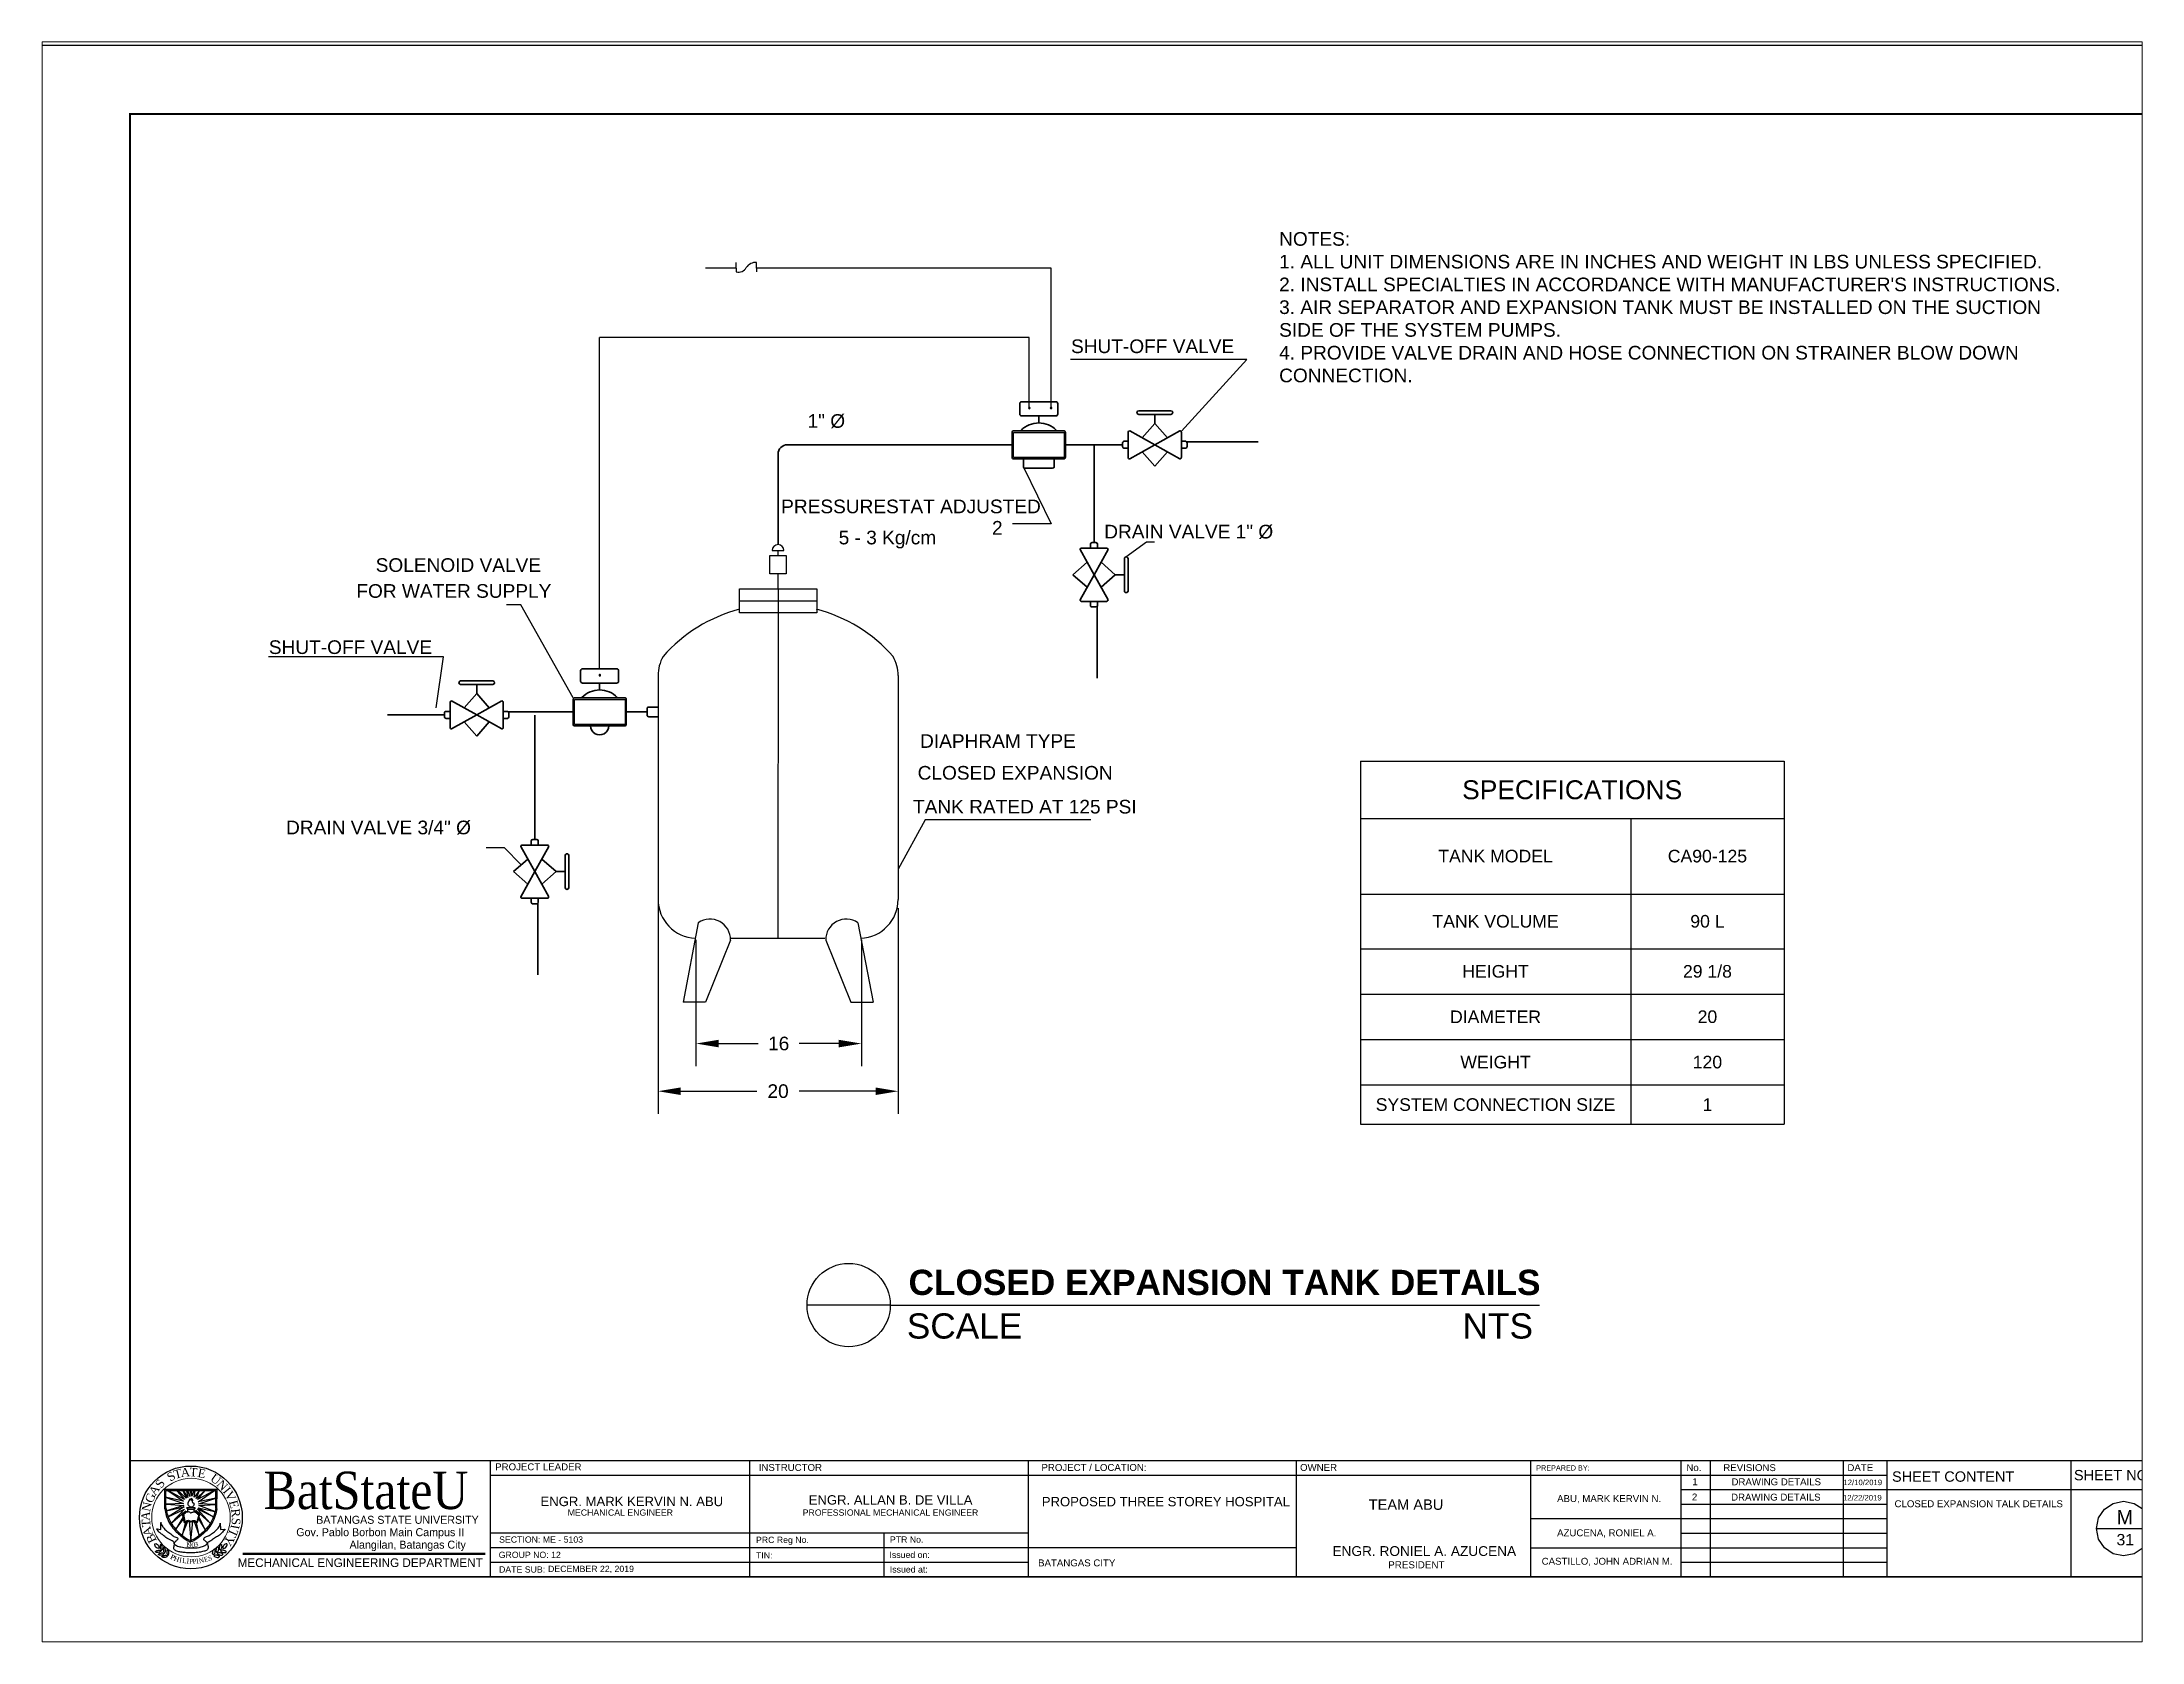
# Paper-space layout 'Layout1' of a CAD drawing. Header units: inches. Extents: x 1.05 to 9.45, y 0.8 to 7.2.
# The model-space entities are those that its viewports show. They can reach past a viewport. Long polylines and large blocks are cut down to what shows.
import ezdxf
from ezdxf.enums import TextEntityAlignment as Align

# ---------------------------------------------------------------- set-up
doc = ezdxf.new("R2010")
doc.units = ezdxf.units.IN
doc.header["$MEASUREMENT"] = 0
doc.linetypes.add('CENTER2', pattern=[1.125, 0.75, -0.125, 0.125, -0.125])
doc.linetypes.add('DASHDOT', pattern=[1, 0.5, -0.25, 0, -0.25])
for name, color, linetype in [('.1', 1, 'Continuous'), ('Duct', 4, 'Continuous'), ('pipe', 5, 'Continuous'), ('template', 7, 'Continuous')]:
    doc.layers.add(name, color=color, linetype=linetype)
for name, color, linetype, lineweight in [('2', 2, 'Continuous', 25), ('3', 3, 'Continuous', 25), ('5', 5, 'Continuous', 35)]:
    doc.layers.add(name, color=color, linetype=linetype, lineweight=lineweight)
doc.styles.add('arial', font='arial.ttf')
doc.styles.add('CGOTHIC', font='GOTHIC.TTF')
doc.styles.add('GARAMOND', font='GARA.TTF')
doc.dimstyles.get("Standard").update_dxf_attribs({"dimtxt": 0.18, "dimasz": 0.18, "dimexe": 0.18, "dimexo": 0.0625, "dimgap": 0.09, "dimtad": 0, "dimtih": 1, "dimtoh": 1, "dimdec": 4, "dimzin": 0, "dimdsep": 46, "dimtxsty": 'Standard', "dimcen": 0.09, "dimadec": 0, "dimazin": 0, "dimtfac": 1, "dimtdec": 4, "dimtofl": 0, "dimtmove": 0, "dimatfit": 3, "dimfxl": 1, "dimtolj": 1, "dimtzin": 0, "dimarcsym": 0})

psp = doc.layouts.get("Layout1")

msp = doc.modelspace()

# ---------------------------------------------------------------- texts
at = {"attachment_point": 1, "style": 'arial'}
for s, width, insert, char_height in [("NOTES:\\P1. ALL UNIT DIMENSIONS ARE IN INCHES AND WEIGHT IN LBS UNLESS SPECIFIED.\\P2. INSTALL SPECIALTIES IN ACCORDANCE WITH MANUFACTURER'S INSTRUCTIONS.\\P3. AIR SEPARATOR AND EXPANSION TANK MUST BE INSTALLED ON THE SUCTION SIDE OF THE SYSTEM PUMPS.\\P4. PROVIDE VALVE DRAIN AND HOSE CONNECTION ON STRAINER BLOW DOWN CONNECTION.", 6.2220093, (54.08209, 27.61256), 0.1083), ('{\\fArial|b1|i0|c0|p34;CLOSED EXPANSION TANK DETAILS}', 5.5498971, (51.14213, 19.38074), 0.2), ('\\pxt21;SCALE                                             NTS', 5.0445619, (51.12849, 19.0349), 0.2)]:
    msp.add_mtext_dynamic_manual_height_columns(s, width=width, gutter_width=1, heights=[0], dxfattribs=dict(at, insert=insert, char_height=char_height))
at = {"layer": '3', "color": 7, "style": 'arial'}
for s, height, p in [('SHUT-OFF VALVE', 0.1083228, (52.43114, 26.65246)), ('1" %%C', 0.108323, (50.34121, 26.05978)), ('PRESSURESTAT ADJUSTED', 0.1083228, (50.13152, 25.382)), ('2', 0.10832, (51.80427, 25.21227)), ('5 - 3 Kg/cm', 0.1083228, (50.58774, 25.13533)), ('DRAIN VALVE 1" %%C', 0.1083228, (52.69452, 25.18215)), ('SOLENOID VALVE ', 0.1083228, (46.91484, 24.91695)), ('FOR WATER SUPPLY', 0.1083228, (46.76168, 24.71129)), ('SHUT-OFF VALVE', 0.1083228, (46.06742, 24.26558, -4.62039)), ('DIAPHRAM TYPE', 0.1083228, (51.23357, 23.52088)), ('CLOSED EXPANSION', 0.1083228, (51.21435, 23.26888)), ('TANK RATED AT 125 PSI', 0.1083228, (51.17744, 23.00022)), ('DRAIN VALVE 3/4" %%C', 0.1083228, (46.20411, 22.83512))]:
    msp.add_text(s, height=height, dxfattribs=at).set_placement(p)
at = {"layer": 'template', "style": 'arial'}
for s, height, p in [('PROJECT LEADER', 0.0548152, (47.86286, 17.78987)), ('INSTRUCTOR', 0.054804, (49.95366, 17.78499)), ('PROJECT / LOCATION:', 0.0548037, (52.1966, 17.78499)), ('PROJECT / LOCATION:', 0.0548037, (52.1966, 17.78499)), ('PROJECT / LOCATION:', 0.0548037, (52.1966, 17.78499)), ('OWNER', 0.054804, (54.24809, 17.78499)), ('PREPARED BY: ', 0.0411027, (56.12129, 17.78817)), ('No.', 0.054804, (57.31263, 17.78359)), ('REVISIONS', 0.054804, (57.60561, 17.78359)), ('DATE', 0.054804, (58.59008, 17.78359)), ('1', 0.0548, (57.3599, 17.67188)), ('DRAWING DETAILS', 0.0548037, (57.67052, 17.67106)), ('12/10/2019', 0.043843, (58.55868, 17.67192)), ('SHEET CONTENT', 0.0822055, (58.94387, 17.699)), ('SHEET NO.', 0.082205, (60.38717, 17.71041)), ('ENGR. MARK KERVIN N. ABU', 0.0743713, (48.22237, 17.50562)), ('ENGR. ALLAN B. DE VILLA', 0.0743713, (50.35007, 17.5178)), ('PROPOSED THREE STOREY HOSPITAL', 0.0743713, (52.19929, 17.5041)), ('TEAM ABU', 0.082887, (54.79258, 17.47632)), ('ABU, MARK KERVIN N.', 0.0548037, (56.28714, 17.53794)), ('2', 0.0548, (57.35662, 17.55052)), ('DRAWING DETAILS', 0.0548037, (57.66724, 17.5497)), ('12/22/2019', 0.043843, (58.5554, 17.55056)), ('CLOSED EXPANSION TALK DETAILS', 0.0548037, (58.96397, 17.49696)), ('MECHANICAL ENGINEER', 0.0495808, (48.43806, 17.42976)), ('PROFESSIONAL MECHANICAL ENGINEER', 0.0495808, (50.30222, 17.42976)), ('M', 0.1125, (60.72551, 17.36131)), ('SECTION: ME - 5103', 0.0495808, (47.89428, 17.21569)), ('PRC Reg No.', 0.0495808, (49.93181, 17.2133)), ('PTR No.', 0.049581, (50.99434, 17.21569)), ('ENGR. RONIEL A. AZUCENA', 0.0775818, (54.50493, 17.11044)), ('AZUCENA, RONIEL A.', 0.0548037, (56.28714, 17.26655)), ('31', 0.090004, (60.7245, 17.19476)), ('GROUP NO: 12', 0.0495808, (47.89095, 17.09436)), ('DATE SUB:', 0.049581, (47.8937, 16.97839)), ('DECEMBER 22, 2019', 0.0495808, (48.28246, 16.98315)), ('TIN:', 0.049581, (49.93181, 17.09028)), ('Issued on:', 0.049581, (50.99101, 17.09436)), ('Issued at:', 0.049581, (50.9938, 16.97839)), ('BATANGAS CITY', 0.0548037, (52.17002, 17.02801)), ('PRESIDENT', 0.055859, (54.94714, 17.01231)), ('CASTILLO, JOHN ADRIAN M.', 0.0548037, (56.16456, 17.04079))]:
    msp.add_text(s, height=height, dxfattribs=at).set_placement(p)
at = {"layer": 'template', "width": 1}
for s, height, style, p in [('BatStateU', 0.297489, 'GARAMOND', (46.83794, 17.48206)), ('Gov. Pablo Borbon Main Campus II', 0.0633222, 'CGOTHIC', (46.95096, 17.26724)), ('BATANGAS STATE UNIVERSITY', 0.0633222, 'CGOTHIC', (47.0878, 17.36551)), ('Alangilan, Batangas City', 0.0633222, 'CGOTHIC', (47.16873, 17.16826))]:
    msp.add_text(s, height=height, dxfattribs=dict(at, style=style)).set_placement(p, align=Align.CENTER)
at = {"layer": 'template', "attachment_point": 1}
for s, insert, char_height, width, rotation in [('{\\fTimes New Roman|b0|i0|c0|p18;S}', (45.15972, 17.6801), 0.0679829, 5.3490982, 56.110392), ('{\\fTimes New Roman|b0|i0|c0|p18;S}', (45.2496, 17.75487), 0.0679829, 5.3490982, 33.231794), ('{\\fTimes New Roman|b0|i0|c0|p18;T}', (45.30652, 17.78673), 0.0679829, 5.3490982, 14.44799), ('{\\fTimes New Roman|b0|i0|c0|p18;A}', (45.36477, 17.80421), 0.0679829, 5.3490982, 5.718517), ('{\\fTimes New Roman|b0|i0|c0|p18;T}', (45.43979, 17.81047), 0.0679829, 0.057557, 356.815034), ('{\\fTimes New Roman|b0|i0|c0|p18;E}', (45.51128, 17.80528), 0.0679829, 5.3490982, 348.690449), ('{\\fTimes New Roman|b0|i0|c0|p18;U}', (45.63603, 17.76769), 0.0679829, 5.3490982, 323.501255), ('{\\fTimes New Roman|b0|i0|c0|p18;N}', (45.69671, 17.72133), 0.0679829, 5.3490982, 314.135636), ('{\\fTimes New Roman|b0|i0|c0|p18;I}', (45.75082, 17.66472), 0.0679829, 5.3490982, 308.645401), ('{\\fTimes New Roman|b0|i0|c0|p18;N}', (45.05813, 17.47244), 0.0679829, 5.3490982, 77.561612), ('{\\fTimes New Roman|b0|i0|c0|p18;G}', (45.08042, 17.55143), 0.0679829, 5.3490982, 65.934744), ('{\\fTimes New Roman|b0|i0|c0|p18;A}', (45.1101, 17.62117), 0.0679829, 5.3490982, 56.110392), ('{\\fTimes New Roman|b0|i0|c0|p18;V}', (45.77452, 17.63422), 0.0679829, 5.3490982, 298.200173), ('{\\fTimes New Roman|b0|i0|c0|p18;E}', (45.815, 17.56002), 0.0679829, 5.3490982, 285.478678), ('{\\fTimes New Roman|b0|i0|c0|p18;A}', (45.05259, 17.39412), 0.0679829, 5.3490982, 85.537049), ('{\\fTimes New Roman|b0|i0|c0|p18;T}', (45.06174, 17.33626), 0.0679829, 5.3490982, 94.266522), ('{\\fTimes New Roman|b0|i0|c0|p18;A}', (45.08594, 17.25828), 0.0679829, 5.3490982, 110.366728), ('{\\fTimes New Roman|b0|i0|c0|p18;I}', (45.83548, 17.35105), 0.0679829, 5.3490982, 259.810801), ('{\\fTimes New Roman|b0|i0|c0|p18;R}', (45.83447, 17.48943), 0.0679829, 5.3490982, 276.199548), ('{\\fTimes New Roman|b0|i0|c0|p18;S}', (45.843, 17.40976), 0.0679829, 5.3490982, 266.058573), ('{\\fTimes New Roman|b0|i0|c0|p18;B}', (45.11867, 17.20313), 0.0679829, 5.3490982, 115.184082), ('{\\fTimes New Roman|b0|i0|c0|p18;1}', (45.41016, 17.22203), 0.0380704, 5.3490982, 350.696744), ('{\\fTimes New Roman|b0|i0|c0|p18;9}', (45.42488, 17.21812), 0.0380704, 5.3490982, 359.89652), ('{\\fTimes New Roman|b0|i0|c0|p18;0}', (45.45311, 17.21733), 0.0380704, 5.3490982, 359.89652), ('{\\fTimes New Roman|b0|i0|c0|p18;3}', (45.47369, 17.21778), 0.0380704, 5.3490982, 14.572685), ('{\\fTimes New Roman|b0|i0|c0|p18;Y}', (45.79988, 17.24361), 0.0679829, 5.3490982, 237.493978), ('{\\fTimes New Roman|b0|i0|c0|p18;T}', (45.82701, 17.30701), 0.0679829, 5.3490982, 245.977986), ('{\\fTimes New Roman|b0|i0|c0|p18;P}', (45.29807, 17.124), 0.0380704, 5.3490982, 333.244975), ('{\\fTimes New Roman|b0|i0|c0|p18;P}', (45.29913, 17.124), 0.0380704, 5.3490982, 333.244975), ('{\\fTimes New Roman|b0|i0|c0|p18;H}', (45.32191, 17.11054), 0.0380704, 5.3490982, 342.36893), ('{\\fTimes New Roman|b0|i0|c0|p18;I}', (45.36069, 17.09795), 0.0380704, 5.3490982, 350.744632), ('{\\fTimes New Roman|b0|i0|c0|p18;L}', (45.38416, 17.09446), 0.0380704, 5.3490982, 350.696744), ('{\\fTimes New Roman|b0|i0|c0|p18;I}', (45.4159, 17.0885), 0.0380704, 5.3490982, 357.832532), ('{\\fTimes New Roman|b0|i0|c0|p18;P}', (45.43501, 17.08674), 0.0380704, 5.3490982, 359.89652), ('{\\fTimes New Roman|b0|i0|c0|p18;P}', (45.45904, 17.08551), 0.0380704, 5.3490982, 7.516181), ('{\\fTimes New Roman|b0|i0|c0|p18;I}', (45.48815, 17.08688), 0.0380704, 5.3490982, 9.039112), ('{\\fTimes New Roman|b0|i0|c0|p18;N}', (45.50778, 17.0886), 0.0380704, 5.3490982, 12.924469), ('{\\fTimes New Roman|b0|i0|c0|p18;E}', (45.54793, 17.09874), 0.0380704, 5.3490982, 14.572685), ('{\\fTimes New Roman|b0|i0|c0|p18;S}', (45.58022, 17.10804), 0.0380704, 5.3490982, 14.572685)]:
    msp.add_mtext(s, dxfattribs=dict(at, insert=insert, char_height=char_height, width=width, rotation=rotation))
at = {"layer": 'template', "linetype": 'Continuous', "lineweight": 0, "insert": (45.82027, 17.09163), "char_height": 0.0692257, "width": 2.1973377, "attachment_point": 1}
msp.add_mtext('{\\fCentury Gothic|b0|i0|c0|p34;\\C7;MECHANICAL ENGINEERING DEPARTMENT}', dxfattribs=at)

# ---------------------------------------------------------------- blocks, each defined once
blk = doc.blocks.new('*T1')
at = {"color": 0, "linetype": 'ByBlock', "lineweight": -2, "transparency": 16777216}
for p, q in [((0, 0), (3.361, 0)), ((0, 0), (0, -2.88)), ((3.361, 0), (3.361, -2.88)), ((0, -0.453), (3.361, -0.453)), ((2.145, -0.453), (2.145, -2.88)), ((0, -1.053), (3.361, -1.053)), ((0, -1.487), (3.361, -1.487)), ((0, -1.847), (3.361, -1.847)), ((0, -2.207), (3.361, -2.207)), ((0, -2.567), (3.361, -2.567)), ((0, -2.88), (3.361, -2.88))]:
    blk.add_line(p, q, dxfattribs=at)
at = {"color": 0, "transparency": 16777216, "attachment_point": 5, "style": 'arial'}
for s, insert, char_height, width in [('{\\H0.6x;SPECIFICATIONS}', (1.68, -0.227), 0.25, 3.24074), ('TANK MODEL', (1.072, -0.753), 0.1, 2.02456), ('CA90-125', (2.753, -0.753), 0.1, 1.09618), ('TANK VOLUME', (1.072, -1.27), 0.1, 2.02456), ('90 L', (2.753, -1.27), 0.1, 1.09618), ('HEIGHT', (1.072, -1.667), 0.1, 2.02456), ('{\\A1;29 1/8', (2.753, -1.667), 0.1, 1.09618), ('DIAMETER', (1.072, -2.027), 0.1, 2.02456), ('20', (2.753, -2.027), 0.1, 1.09618), ('WEIGHT', (1.072, -2.387), 0.1, 2.02456), ('120', (2.753, -2.387), 0.1, 1.09618), ('SYSTEM CONNECTION SIZE', (1.072, -2.724), 0.1, 2.02456), ('1', (2.753, -2.724), 0.1, 1.09618)]:
    blk.add_mtext(s, dxfattribs=dict(at, insert=insert, char_height=char_height, width=width))
blk = doc.blocks.new('*D2')
at = {"color": 0, "lineweight": -2, "transparency": 16777216}
for p, q in [((49.456, 21.999), (49.456, 20.995)), ((50.768, 21.999), (50.768, 20.995)), ((49.636, 21.175), (49.95, 21.175)), ((50.588, 21.175), (50.275, 21.175))]:
    blk.add_line(p, q, dxfattribs=at)
at = {"color": 0, "transparency": 16777216}
for points in [[(49.636, 21.205), (49.636, 21.145), (49.456, 21.175)], [(50.588, 21.205), (50.588, 21.145), (50.768, 21.175)]]:
    blk.add_solid(points, dxfattribs=at)
at = {"layer": 'Defpoints', "color": 0, "transparency": 16777216}
for p in [(49.456, 22.062), (50.768, 22.062), (50.768, 21.175)]:
    blk.add_point(p, dxfattribs=at)
at = {"color": 0, "transparency": 16777216, "insert": (50.112, 21.175), "char_height": 0.1083, "width": 0.62402, "attachment_point": 5, "style": 'arial'}
blk.add_mtext('\\A1;16', dxfattribs=at)
blk = doc.blocks.new('*D3')
at = {"color": 0, "lineweight": -2, "transparency": 16777216}
for p, q in [((49.155, 22.295), (49.155, 20.617)), ((51.06, 22.249), (51.06, 20.617)), ((49.335, 20.797), (49.939, 20.797)), ((50.88, 20.797), (50.275, 20.797))]:
    blk.add_line(p, q, dxfattribs=at)
at = {"color": 0, "transparency": 16777216}
for points in [[(49.335, 20.827), (49.335, 20.767), (49.155, 20.797)], [(50.88, 20.827), (50.88, 20.767), (51.06, 20.797)]]:
    blk.add_solid(points, dxfattribs=at)
at = {"layer": 'Defpoints', "color": 0, "transparency": 16777216}
for p in [(49.155, 22.357), (51.06, 22.312), (51.06, 20.797)]:
    blk.add_point(p, dxfattribs=at)
at = {"color": 0, "transparency": 16777216, "insert": (50.107, 20.797), "char_height": 0.1083, "attachment_point": 5, "style": 'arial'}
blk.add_mtext('\\A1;20', dxfattribs=at)

# ---------------------------------------------------------------- dimensions: what is measured, and where the dimension line sits
for base, p1, p2, text, override, picture, middle in [((51.0597, 20.79655), (49.15465, 22.35741), (51.0597, 22.31178), '20', {"dimtxt": 0.1083, "dimasz": 0.18, "dimtxsty": 'arial'}, '*D3', (50.10718, 20.79655)), ((50.76832, 21.17528), (49.45622, 22.06171), (50.76832, 22.06171), '16', {"dimtxt": 0.1083, "dimtxsty": 'arial'}, '*D2', (50.11227, 21.17528))]:
    dim = msp.add_linear_dim(base=base, p1=p1, p2=p2, text=text, dimstyle='Standard', override=override)
    dim.commit()
    dim.dimension.update_dxf_attribs({"geometry": picture, "text_midpoint": middle, "dimtype": 160})

# ---------------------------------------------------------------- linework, layer by layer
at = {"layer": '.1', "color": 0}
msp.add_line((61.7772, 29.09214), (43.88147, 29.09214), dxfattribs=at)
for p, q in [((48.69151, 24.14835), (48.69151, 26.77501)), ((52.10002, 26.77501), (48.69151, 26.77501)), ((50.99755, 19.10055), (50.337, 19.10055)), ((50.99755, 19.10055), (56.14817, 19.10055))]:
    msp.add_line(p, q)
at = {"color": 7}
for p, q in [((49.80119, 24.78252), (50.41326, 24.78252)), ((49.80119, 24.59306), (49.80119, 24.78252)), ((49.80119, 24.68779), (50.41326, 24.68779)), ((50.41326, 24.78252), (50.41326, 24.59306)), ((50.41326, 24.59306), (49.80119, 24.59306)), ((49.15465, 24.09394), (49.15465, 22.31915)), ((51.05979, 24.09394), (51.05979, 22.31915)), ((49.47449, 22.1332), (49.3541, 21.50383)), ((49.72971, 21.99602), (49.53102, 21.50383)), ((49.72933, 22.01108), (50.47865, 22.01108)), ((50.48473, 21.99602), (50.68343, 21.50383)), ((50.73995, 22.1332), (50.86034, 21.50383)), ((49.53102, 21.50383), (49.3541, 21.50383)), ((50.68343, 21.50383), (50.86034, 21.50383))]:
    msp.add_line(p, q, dxfattribs=at)
at = {"linetype": 'CENTER2'}
msp.add_line((50.10722, 24.78252), (50.10399, 22.01108), dxfattribs=at)
msp.add_circle((50.66728, 19.10055), 0.33027)
at = {"color": 7}
for centre, radius, start, end in [((50.10722, 23.44485), 1.21419, 104.598766, 138.726021), ((50.10722, 23.44485), 1.21419, 41.273979, 75.401234), ((49.46273, 24.09394), 0.30808, 150.466994, 180), ((50.75171, 24.09394), 0.30808, 0, 29.533006), ((49.46273, 22.31915), 0.30808, 180, 267.849613), ((49.56706, 21.99942), 0.16269, 358.802335, 124.679184), ((50.64739, 21.99942), 0.16269, 55.320816, 181.197665), ((50.75171, 22.31915), 0.30808, 272.150375, 0)]:
    msp.add_arc(centre, radius, start, end, dxfattribs=at)
at = {"layer": '2', "color": 7}
for p, q in [((49.77549, 27.32526), (49.53063, 27.32526)), ((49.77549, 27.32526), (49.77549, 27.3724)), ((49.77549, 27.32526), (49.77549, 27.29651)), ((49.93659, 27.32526), (49.93659, 27.3724)), ((52.27247, 27.32526), (49.93659, 27.32526)), ((49.93659, 27.32526), (49.93659, 27.29651)), ((52.27247, 26.21665), (52.27247, 27.32526)), ((53.82705, 26.60302), (52.42676, 26.60302)), ((53.30816, 26.03353), (53.82705, 26.60302)), ((51.97514, 25.82363), (51.97514, 26.02332)), ((51.97514, 26.02332), (52.37683, 26.02332)), ((52.37683, 26.02332), (52.37683, 25.82363)), ((52.37683, 25.82363), (51.97514, 25.82363)), ((52.05678, 25.74232), (52.27247, 25.29902)), ((52.27247, 25.29902), (51.96639, 25.29902)), ((52.8665, 25.03719), (53.02962, 25.15413)), ((53.02962, 25.15413), (53.09406, 25.15413)), ((48.06519, 24.65677), (47.95243, 24.65677)), ((48.48252, 23.91853), (48.06519, 24.65677)), ((47.45373, 24.24208), (46.06517, 24.24208)), ((47.39393, 23.83896), (47.45373, 24.24208)), ((48.4911, 23.70491), (48.4911, 23.9046)), ((48.4911, 23.9046), (48.89279, 23.9046)), ((48.89279, 23.9046), (48.89279, 23.70491)), ((48.89279, 23.70491), (48.4911, 23.70491)), ((51.27268, 22.94989), (51.05979, 22.55985)), ((52.58949, 22.94989), (51.27268, 22.94989)), ((47.93772, 22.72685), (47.79273, 22.72685)), ((48.06626, 22.5959), (47.93772, 22.72685))]:
    msp.add_line(p, q, dxfattribs=at)
at = {"layer": '2', "color": 7, "linetype": 'DASHDOT'}
msp.add_line((52.10002, 26.21665), (52.10002, 26.77501), dxfattribs=at)
at = {"layer": '2', "color": 7}
for centre, major_axis, start_param, end_param in [((49.79227, 27.36651), (0.0509, 0.0509), 3.69179487, 4.98194823), ((49.93213, 27.27988), (-0.0655, 0.0655), -0.83352125, 0.20071219), ((52.10002, 26.21665), (-0.00431, 0.00431), 3.92699082, 7.06858347), ((52.10002, 26.21665), (0.00431, 0.00431), 2.35619449, 5.49778714), ((52.27247, 26.21665), (0.00431, 0.00431), 5.49778714, 8.6393798), ((52.27247, 26.21665), (0.00431, 0.00431), 2.35619449, 5.49778714), ((48.69322, 24.09793), (0.00431, 0.00431), 5.49778714, 8.6393798), ((48.69322, 24.09793), (0.00431, 0.00431), 2.35619449, 5.49778714)]:
    msp.add_ellipse(centre, major_axis=major_axis, ratio=1, start_param=start_param, end_param=end_param, dxfattribs=at)
for points in [[(53.30866, 26.033), (53.30766, 26.03407), (53.30496, 26.03053)], [(52.05613, 25.742), (52.05744, 25.74264), (52.05487, 25.74627)], [(52.86693, 25.0366), (52.86607, 25.03779), (52.86293, 25.03464)], [(47.90995, 23.89003), (47.90904, 23.89118), (47.90604, 23.8879)], [(48.48311, 23.91896), (48.48192, 23.9181), (48.48508, 23.91496)], [(48.06678, 22.59641), (48.06574, 22.59538), (48.06933, 22.59277)]]:
    msp.add_solid(points, dxfattribs=at)
at = {"layer": '5', "color": 7}
for p, q in [((52.02479, 26.16973), (52.02479, 26.25107)), ((52.04079, 26.26707), (52.31031, 26.26707)), ((52.32632, 26.25107), (52.32632, 26.16973)), ((53.09568, 26.19492), (52.96812, 26.19492)), ((53.09568, 26.16632), (52.96812, 26.16632)), ((53.09568, 26.19492), (53.22324, 26.19492)), ((53.09568, 26.16632), (53.22324, 26.16632)), ((53.09568, 26.09369), (53.09568, 26.16632)), ((51.96451, 26.02434), (51.96451, 25.82593)), ((51.97631, 26.03613), (52.02717, 26.03613)), ((52.32394, 26.03613), (52.02717, 26.03613)), ((52.31031, 26.15373), (52.04079, 26.15373)), ((52.17555, 26.09871), (52.17555, 26.15373)), ((52.32394, 26.03613), (52.3748, 26.03613)), ((52.38659, 26.02434), (52.38659, 25.82593)), ((52.88464, 26.02434), (52.88464, 25.82593)), ((52.89643, 26.03613), (53.09568, 25.92513)), ((52.99606, 25.98063), (53.09568, 26.09369)), ((53.1953, 25.98063), (53.09568, 26.09369)), ((53.29492, 26.03613), (53.09568, 25.92513)), ((53.30672, 26.02434), (53.30672, 25.82593)), ((50.10722, 25.13288), (50.10722, 25.85202)), ((50.18034, 25.92513), (51.36978, 25.92513)), ((51.36978, 25.92513), (51.96451, 25.92513)), ((52.38659, 25.92513), (52.84024, 25.92513)), ((52.61341, 25.92513), (52.61341, 25.14952)), ((52.84024, 25.9406), (52.84024, 25.90967)), ((52.88464, 25.95279), (52.85242, 25.95279)), ((52.88464, 25.89748), (52.85242, 25.89748)), ((52.89643, 25.81414), (53.09568, 25.92513)), ((52.99606, 25.86964), (53.09568, 25.75658)), ((53.09568, 25.92513), (53.29492, 25.81414)), ((53.1953, 25.86964), (53.09568, 25.75658)), ((53.30672, 25.95279), (53.33893, 25.95279)), ((53.30672, 25.89748), (53.33893, 25.89748)), ((53.34755, 25.94922), (53.91565, 25.94922)), ((53.35112, 25.9406), (53.35112, 25.90967)), ((51.97631, 25.81414), (52.3748, 25.81414)), ((52.05387, 25.81414), (52.05387, 25.75108)), ((52.06606, 25.73889), (52.28504, 25.73889)), ((52.29723, 25.81414), (52.29723, 25.75108)), ((52.55792, 24.9937), (52.44486, 24.89408)), ((52.50242, 25.09332), (52.61341, 24.89408)), ((52.71262, 25.10512), (52.51421, 25.10512)), ((52.58576, 25.10512), (52.58576, 25.13733)), ((52.62888, 25.14952), (52.59795, 25.14952)), ((52.72441, 25.09332), (52.61341, 24.89408)), ((52.64107, 25.10512), (52.64107, 25.13733)), ((52.66891, 24.9937), (52.78197, 24.89408)), ((52.8546, 24.89408), (52.8546, 25.02164)), ((52.88321, 24.89408), (52.88321, 25.02164)), ((52.55792, 24.79445), (52.44486, 24.89408)), ((52.61341, 24.89408), (52.50242, 24.69483)), ((52.72441, 24.69483), (52.61341, 24.89408)), ((52.66891, 24.79445), (52.78197, 24.89408)), ((52.78197, 24.89408), (52.8546, 24.89408)), ((52.8546, 24.89408), (52.8546, 24.76652)), ((52.88321, 24.89408), (52.88321, 24.76652)), ((52.71262, 24.68304), (52.51421, 24.68304)), ((52.58576, 24.68304), (52.58576, 24.65082)), ((52.64107, 24.68304), (52.64107, 24.65082)), ((52.62888, 24.63864), (52.59795, 24.63864)), ((52.6375, 24.64221), (52.6375, 24.07411)), ((47.71655, 24.05212), (47.58899, 24.05212)), ((47.71655, 24.02352), (47.58899, 24.02352)), ((47.71655, 24.05212), (47.84411, 24.05212)), ((47.71655, 24.02352), (47.84411, 24.02352)), ((47.71655, 23.95089), (47.71655, 24.02352)), ((48.54075, 24.05101), (48.54075, 24.13235)), ((48.55675, 24.14835), (48.82628, 24.14835)), ((48.82628, 24.03501), (48.55675, 24.03501)), ((48.69151, 23.97999), (48.69151, 24.03501)), ((48.84228, 24.13235), (48.84228, 24.05101)), ((47.50551, 23.88153), (47.50551, 23.68313)), ((47.5173, 23.89333), (47.71655, 23.78233)), ((47.61693, 23.83783), (47.71655, 23.95089)), ((47.81617, 23.83783), (47.71655, 23.95089)), ((47.91579, 23.89333), (47.71655, 23.78233)), ((47.92759, 23.88153), (47.92759, 23.68313)), ((48.48047, 23.90562), (48.48047, 23.70721)), ((48.49227, 23.91741), (48.54313, 23.91741)), ((48.8399, 23.91741), (48.54313, 23.91741)), ((48.8399, 23.91741), (48.89076, 23.91741)), ((48.90256, 23.90562), (48.90256, 23.70721)), ((49.0678, 23.8328), (49.0678, 23.78003)), ((49.15465, 23.84498), (49.07999, 23.84498)), ((47.00746, 23.78233), (47.46111, 23.78233)), ((47.46111, 23.7978), (47.46111, 23.76687)), ((47.50551, 23.80998), (47.47329, 23.80998)), ((47.50551, 23.75468), (47.47329, 23.75468)), ((47.5173, 23.67133), (47.71655, 23.78233)), ((47.61693, 23.72683), (47.71655, 23.61378)), ((47.71655, 23.78233), (47.91579, 23.67133)), ((47.81617, 23.72683), (47.71655, 23.61378)), ((47.92759, 23.80998), (47.9598, 23.80998)), ((47.92759, 23.75468), (47.9598, 23.75468)), ((47.96842, 23.80641), (48.48047, 23.80641)), ((47.97199, 23.7978), (47.97199, 23.76687)), ((48.17706, 23.77951), (48.17706, 22.79461)), ((48.49227, 23.69542), (48.89076, 23.69542)), ((48.90256, 23.80641), (49.0678, 23.80641)), ((49.15465, 23.76785), (49.07999, 23.76785)), ((48.06606, 22.73841), (48.17706, 22.53917)), ((48.27626, 22.75021), (48.07786, 22.75021)), ((48.14941, 22.75021), (48.14941, 22.78242)), ((48.19253, 22.79461), (48.1616, 22.79461)), ((48.28806, 22.73841), (48.17706, 22.53917)), ((48.20471, 22.75021), (48.20471, 22.78242)), ((48.41825, 22.53917), (48.41825, 22.66673)), ((48.44685, 22.53917), (48.44685, 22.66673)), ((48.12156, 22.63879), (48.00851, 22.53917)), ((48.12156, 22.43955), (48.00851, 22.53917)), ((48.17706, 22.53917), (48.06606, 22.33992)), ((48.28806, 22.33992), (48.17706, 22.53917)), ((48.23256, 22.63879), (48.34562, 22.53917)), ((48.23256, 22.43955), (48.34562, 22.53917)), ((48.34562, 22.53917), (48.41825, 22.53917)), ((48.41825, 22.53917), (48.41825, 22.41161)), ((48.44685, 22.53917), (48.44685, 22.41161)), ((48.27626, 22.32813), (48.07786, 22.32813)), ((48.14941, 22.32813), (48.14941, 22.29591)), ((48.20471, 22.32813), (48.20471, 22.29591)), ((48.19253, 22.28373), (48.1616, 22.28373)), ((48.20114, 22.2873), (48.20114, 21.7192))]:
    msp.add_line(p, q, dxfattribs=at)
for centre, major_axis, start_param, end_param in [((52.04079, 26.25107), (-0.01132, 0.01132), -0.78539816, 0.78539816), ((52.04079, 26.16973), (0.01132, 0.01132), 2.35619449, 3.92699082), ((52.31031, 26.25107), (-0.01132, 0.01132), 3.92699082, 5.49778714), ((52.31031, 26.16973), (0.01132, 0.01132), 3.92699082, 5.49778714), ((52.96812, 26.18062), (-0.01011, 0.01011), -0.78539816, 2.35619449), ((53.22324, 26.18062), (0.01011, 0.01011), 3.92699082, 7.06858347), ((51.97631, 26.02434), (0.00834, 0.00834), 0.78539816, 2.35619449), ((52.02717, 26.04793), (0.00834, 0.00834), 3.92699082, 4.72518091), ((52.17555, 25.90329), (0.18281, 0.06905), 1.20963793, 2.00782802), ((52.17555, 25.90329), (-0.13818, 0.13818), 4.69959705, 5.49778714), ((52.32394, 26.04793), (-0.00834, 0.00834), 1.55800439, 2.35619449), ((52.3748, 26.02434), (0.00834, 0.00834), 5.49778714, 7.06858347), ((52.89643, 26.02434), (-0.00834, 0.00834), -0.78539816, 0.78539816), ((53.29492, 26.02434), (0.00834, 0.00834), 5.49778714, 7.06858347), ((50.18034, 25.85202), (0.0517, 0.0517), 0.78539816, 2.35619449), ((51.97631, 25.82593), (-0.00834, 0.00834), 0.78539816, 2.35619449), ((52.3748, 25.82593), (-0.00834, 0.00834), 2.35619449, 3.92699082), ((52.85242, 25.9406), (0.00862, 0.00862), 0.78539816, 2.35619449), ((52.85242, 25.90967), (0.00862, 0.00862), 2.35619449, 3.92699082), ((52.89643, 25.82593), (0.00834, 0.00834), 2.35619449, 3.92699082), ((53.29492, 25.82593), (-0.00834, 0.00834), 2.35619449, 3.92699082), ((53.33893, 25.9406), (-0.00862, 0.00862), 3.92699082, 5.49778714), ((53.33893, 25.90967), (-0.00862, 0.00862), 2.35619449, 3.92699082), ((52.06606, 25.75108), (-0.00862, 0.00862), 0.78539816, 2.35619449), ((52.28504, 25.75108), (0.00862, 0.00862), 3.92699082, 5.49778714), ((52.51421, 25.09332), (0.00834, 0.00834), 0.78539816, 2.35619449), ((52.59795, 25.13733), (0.00862, 0.00862), 0.78539816, 2.35619449), ((52.62888, 25.13733), (-0.00862, 0.00862), 3.92699082, 5.49778714), ((52.71262, 25.09332), (-0.00834, 0.00834), 3.92699082, 5.49778714), ((52.8689, 25.02164), (0.01011, 0.01011), 5.49778714, 8.6393798), ((52.51421, 24.69483), (0.00834, 0.00834), 2.35619449, 3.92699082), ((52.71262, 24.69483), (-0.00834, 0.00834), 2.35619449, 3.92699082), ((52.8689, 24.76652), (-0.01011, 0.01011), 0.78539816, 3.92699082), ((52.59795, 24.65082), (-0.00862, 0.00862), 0.78539816, 2.35619449), ((52.62888, 24.65082), (0.00862, 0.00862), 3.92699082, 5.49778714), ((47.58899, 24.03782), (-0.01011, 0.01011), -0.78539816, 2.35619449), ((47.84411, 24.03782), (-0.01011, 0.01011), 2.35619449, 5.49778714), ((48.55675, 24.13235), (-0.01132, 0.01132), -0.78539816, 0.78539816), ((48.55675, 24.05101), (0.01132, 0.01132), 2.35619449, 3.92699082), ((48.82628, 24.13235), (0.01132, 0.01132), 5.49778714, 7.06858347), ((48.82628, 24.05101), (-0.01132, 0.01132), 2.35619449, 3.92699082), ((47.5173, 23.88153), (-0.00834, 0.00834), -0.78539816, 0.78539816), ((47.91579, 23.88153), (0.00834, 0.00834), 5.49778714, 7.06858347), ((48.49227, 23.90562), (-0.00834, 0.00834), -0.78539816, 0.78539816), ((48.54313, 23.92921), (0.00834, 0.00834), 3.92699082, 4.72518091), ((48.69151, 23.78458), (-0.09728, 0.16948), -0.52105313, 0.27713697), ((48.69151, 23.78458), (0.09728, 0.16948), -0.27711629, 0.5210738), ((48.8399, 23.92921), (-0.00834, 0.00834), 1.55800439, 2.35619449), ((48.89076, 23.90562), (0.00834, 0.00834), 5.49778714, 7.06858347), ((49.07999, 23.8328), (0.00862, 0.00862), 0.78539816, 2.35619449), ((47.47329, 23.7978), (0.00862, 0.00862), 0.78539816, 2.35619449), ((47.47329, 23.76687), (-0.00862, 0.00862), 0.78539816, 2.35619449), ((47.5173, 23.68313), (0.00834, 0.00834), 2.35619449, 3.92699082), ((47.91579, 23.68313), (-0.00834, 0.00834), 2.35619449, 3.92699082), ((47.9598, 23.7978), (-0.00862, 0.00862), 3.92699082, 5.49778714), ((47.9598, 23.76687), (0.00862, 0.00862), 3.92699082, 5.49778714), ((48.49227, 23.70721), (0.00834, 0.00834), 2.35619449, 3.92699082), ((48.69151, 23.69542), (-0.05088, 0.05088), 0.78539816, 3.92699082), ((48.89076, 23.70721), (-0.00834, 0.00834), 2.35619449, 3.92699082), ((49.07999, 23.78003), (0.00862, 0.00862), 2.35619449, 3.92699082), ((48.07786, 22.73841), (0.00834, 0.00834), 0.78539816, 2.35619449), ((48.1616, 22.78242), (-0.00862, 0.00862), -0.78539816, 0.78539816), ((48.19253, 22.78242), (-0.00862, 0.00862), 3.92699082, 5.49778714), ((48.27626, 22.73841), (0.00834, 0.00834), 5.49778714, 7.06858347), ((48.43255, 22.66673), (0.01011, 0.01011), 5.49778714, 8.6393798), ((48.07786, 22.33992), (-0.00834, 0.00834), 0.78539816, 2.35619449), ((48.27626, 22.33992), (-0.00834, 0.00834), 2.35619449, 3.92699082), ((48.43255, 22.41161), (0.01011, 0.01011), 2.35619449, 5.49778714), ((48.1616, 22.29591), (0.00862, 0.00862), 2.35619449, 3.92699082), ((48.19253, 22.29591), (0.00862, 0.00862), 3.92699082, 5.49778714)]:
    msp.add_ellipse(centre, major_axis=major_axis, ratio=1, start_param=start_param, end_param=end_param, dxfattribs=at)
at = {"layer": 'Duct', "color": 7}
for p, q in [((50.06045, 25.0861), (50.15399, 25.0861)), ((50.10722, 25.04814), (50.10722, 25.0861))]:
    msp.add_line(p, q, dxfattribs=at)
msp.add_arc((50.10722, 25.0861), 0.04677, 0, 180, dxfattribs=at)
at = {"layer": 'pipe', "color": 7, "linetype": 'Continuous'}
msp.add_line((50.10722, 24.78252), (50.10722, 24.90214), dxfattribs=at)
msp.add_lwpolyline([(50.04291, 25.04814), (50.17153, 25.04814), (50.17153, 24.90214), (50.04291, 24.90214)], close=True, dxfattribs=at)
at = {"layer": 'template'}
for p, q in [((44.96606, 17.86775), (61.2349, 17.86775)), ((47.82256, 17.86794), (47.82256, 16.94474)), ((47.82256, 17.86775), (47.82256, 16.94474)), ((49.87924, 17.86794), (49.87924, 16.94474)), ((49.87924, 17.86775), (49.87924, 16.94474)), ((52.09477, 16.94474), (52.09477, 17.86775)), ((54.21759, 17.86775), (54.21759, 16.94474)), ((56.07475, 17.86775), (56.07475, 16.94474)), ((57.26976, 17.86775), (57.26976, 16.94474)), ((57.50052, 17.86775), (57.50052, 16.94474)), ((58.55771, 17.86775), (58.55771, 16.94474)), ((58.90384, 17.86775), (58.90384, 16.94474)), ((60.363, 17.86775), (60.363, 16.94474)), ((47.82256, 17.75237), (58.02016, 17.75237)), ((57.70312, 17.75237), (58.90384, 17.75237)), ((45.24119, 17.64131), (45.65789, 17.64053)), ((45.24119, 17.48509), (45.24119, 17.64131)), ((45.38986, 17.54471), (45.24607, 17.57599)), ((45.24607, 17.57599), (45.38986, 17.52613)), ((45.25002, 17.62994), (45.64618, 17.62994)), ((45.25002, 17.49132), (45.25002, 17.62994)), ((45.39378, 17.51049), (45.25478, 17.46822)), ((45.25478, 17.46822), (45.39475, 17.49876)), ((45.38986, 17.52613), (45.25487, 17.52027)), ((45.25487, 17.52027), (45.39378, 17.51049)), ((45.39964, 17.55839), (45.26661, 17.62994)), ((45.26661, 17.62994), (45.38986, 17.54471)), ((45.39475, 17.49876), (45.26819, 17.42102)), ((45.34584, 17.62994), (45.33998, 17.62389)), ((45.33998, 17.62389), (45.39964, 17.55839)), ((45.4104, 17.56817), (45.34584, 17.62994)), ((45.39084, 17.62994), (45.38595, 17.62994)), ((45.38595, 17.62994), (45.4104, 17.56817)), ((45.42508, 17.57501), (45.39084, 17.62994)), ((45.42508, 17.62994), (45.41472, 17.62671)), ((45.41472, 17.62671), (45.42508, 17.57501)), ((45.43975, 17.58283), (45.42508, 17.62994)), ((45.44366, 17.62994), (45.43975, 17.58283)), ((45.45736, 17.62994), (45.44366, 17.62994)), ((45.47496, 17.62994), (45.45736, 17.58381)), ((45.45736, 17.58381), (45.45736, 17.62994)), ((45.518, 17.62994), (45.47496, 17.57697)), ((45.47496, 17.57697), (45.48181, 17.62994)), ((45.48181, 17.62994), (45.47496, 17.62994)), ((45.563, 17.62994), (45.48964, 17.56719)), ((45.48964, 17.56719), (45.518, 17.62994)), ((45.63734, 17.62994), (45.5004, 17.55742)), ((45.5004, 17.55742), (45.563, 17.62994)), ((45.50724, 17.53884), (45.63734, 17.62994)), ((45.64618, 17.56915), (45.50724, 17.53884)), ((45.50724, 17.4929), (45.62764, 17.42002)), ((45.50724, 17.4929), (45.64015, 17.4625)), ((45.51116, 17.52418), (45.64618, 17.56915)), ((45.64618, 17.51831), (45.51116, 17.52418)), ((45.51311, 17.51049), (45.64618, 17.51831)), ((45.64015, 17.4625), (45.51311, 17.51049)), ((45.64618, 17.49015), (45.64618, 17.62994)), ((45.65502, 17.48509), (45.65789, 17.64053)), ((57.26976, 17.637), (59.20948, 17.637)), ((57.26976, 17.52162), (58.90384, 17.52162)), ((58.60351, 17.637), (61.2349, 17.637)), ((45.17861, 17.32672), (45.21176, 17.31985)), ((45.21176, 17.31985), (45.20985, 17.36953)), ((45.26819, 17.42102), (45.39964, 17.48116)), ((45.39964, 17.48116), (45.29218, 17.37136)), ((45.29218, 17.37136), (45.40943, 17.46943)), ((45.38497, 17.41469), (45.32882, 17.32176)), ((45.32882, 17.32176), (45.38693, 17.40002)), ((45.37883, 17.44384), (45.39277, 17.37977)), ((45.37958, 17.27427), (45.4241, 17.38536)), ((45.40747, 17.37558), (45.37958, 17.27427)), ((45.38963, 17.44247), (45.40009, 17.38291)), ((45.42319, 17.48253), (45.42319, 17.46435)), ((45.43584, 17.38243), (45.4481, 17.2314)), ((45.4481, 17.2314), (45.46323, 17.3834)), ((45.47355, 17.48036), (45.47355, 17.46218)), ((45.47594, 17.38243), (45.51538, 17.27328)), ((45.60269, 17.36915), (45.48866, 17.47237)), ((45.51538, 17.27328), (45.49355, 17.37656)), ((45.51145, 17.43725), (45.49681, 17.38186)), ((45.62764, 17.42002), (45.5004, 17.48116)), ((45.5004, 17.48116), (45.60269, 17.36915)), ((45.50256, 17.37873), (45.51965, 17.44432)), ((45.50822, 17.40589), (45.56295, 17.3169)), ((45.56295, 17.3169), (45.51409, 17.4186)), ((45.68188, 17.36996), (45.68392, 17.32118)), ((56.07475, 17.40625), (58.02016, 17.40625)), ((57.70312, 17.40625), (58.90384, 17.40625)), ((60.56507, 17.32764), (60.99773, 17.32764)), ((45.68392, 17.32118), (45.71646, 17.32225)), ((47.82256, 17.29268), (52.09477, 17.29268)), ((47.82256, 17.1767), (54.21759, 17.1767)), ((50.94711, 17.29268), (50.94711, 16.94474)), ((56.07475, 17.17549), (58.02016, 17.17549)), ((57.26976, 17.29087), (58.90384, 17.29087)), ((57.70312, 17.17549), (58.90384, 17.17549)), ((47.82256, 17.06072), (49.68539, 17.06072)), ((47.82256, 17.06072), (52.09477, 17.06072)), ((49.87924, 17.06072), (51.74208, 17.06072)), ((57.26976, 17.06012), (58.90384, 17.06012)), ((43.88147, 16.40245), (61.7772, 16.40245))]:
    msp.add_line(p, q, dxfattribs=at)
at = {"layer": 'template', "linetype": 'Continuous', "ltscale": 0.5}
msp.add_line((49.87924, 17.86775), (49.87924, 16.94474), dxfattribs=at)
at = {"layer": 'template', "linetype": 'Continuous', "lineweight": 50}
msp.add_line((45.86094, 17.12651), (47.78263, 17.12651), dxfattribs=at)
at = {"layer": 'template', "linetype": 'Continuous', "const_width": 0.01538}
msp.add_lwpolyline([(44.96606, 16.94474), (61.2349, 16.94474), (61.2349, 28.54985), (44.96606, 28.54985)], close=True, dxfattribs=at)
at = {"layer": 'template'}
for centre, radius in [((45.44884, 17.41604), 0.4079), ((60.7814, 17.32764), 0.21633)]:
    msp.add_circle(centre, radius, dxfattribs=at)
at = {"layer": 'template', "lineweight": 20}
for centre, radius in [((45.44884, 17.41604), 0.4079), ((45.4503, 17.41486), 0.31151)]:
    msp.add_circle(centre, radius, dxfattribs=at)
at = {"layer": 'template'}
for points, end_tangent in [([(45.42069, 17.49509), (45.43651, 17.49422), (45.45297, 17.49357), (45.46401, 17.49379), (45.47376, 17.49487), (45.47918, 17.49444), (45.47939, 17.48924), (45.47939, 17.48491), (45.47744, 17.48102), (45.47289, 17.48037), (45.4638, 17.4795), (45.44799, 17.4795), (45.42914, 17.47907), (45.42438, 17.48188), (45.41896, 17.48535), (45.42048, 17.4953), (45.42048, 17.49639)], (-1, 0)), ([(45.38963, 17.44247), (45.40323, 17.44979), (45.41264, 17.45815), (45.42205, 17.46076), (45.43146, 17.46181), (45.44087, 17.45815), (45.44453, 17.45345), (45.44819, 17.45083), (45.45342, 17.45554), (45.46544, 17.45815), (45.47695, 17.46024), (45.48949, 17.45449), (45.49786, 17.44613), (45.50832, 17.44247), (45.51145, 17.44404), (45.51145, 17.43725)], (0, -1))]:
    msp.add_spline(points, degree=3, dxfattribs=dict(at, end_tangent=end_tangent))
at = {"layer": 'template', "start_tangent": (-1, 0)}
msp.add_spline([(45.4469, 17.49865), (45.43455, 17.50536), (45.42805, 17.51553), (45.42805, 17.52679), (45.42805, 17.53545), (45.43065, 17.53999), (45.43325, 17.54865), (45.43715, 17.54779), (45.43845, 17.55644), (45.44105, 17.56294), (45.44451, 17.55818), (45.45123, 17.55212), (45.45643, 17.55212), (45.45599, 17.55904), (45.45361, 17.56532), (45.45404, 17.56748), (45.46033, 17.56207), (45.46033, 17.55709), (45.46141, 17.55233), (45.46141, 17.54714), (45.45946, 17.53913), (45.46422, 17.53177), (45.47007, 17.53198), (45.47375, 17.52246), (45.47267, 17.51467), (45.46704, 17.50406), (45.46163, 17.49951), (45.45491, 17.49821), (45.44668, 17.49821), (45.44711, 17.49821)], degree=3, dxfattribs=at)
at = {"layer": 'template'}
for points, knots in [([(45.71646, 17.32225), (45.71718, 17.32227), (45.72156, 17.32144), (45.69675, 17.29818), (45.68157, 17.27819), (45.65049, 17.26097), (45.62184, 17.24168), (45.60088, 17.2248), (45.57824, 17.2174), (45.58286, 17.19388), (45.58847, 17.17513), (45.57521, 17.15222), (45.54787, 17.14705), (45.51223, 17.13781), (45.4684, 17.13446), (45.42554, 17.13341), (45.3875, 17.13923), (45.35394, 17.14281), (45.3297, 17.15151), (45.31655, 17.16142), (45.31182, 17.17029), (45.31569, 17.18628), (45.31906, 17.20209), (45.31361, 17.22936), (45.27483, 17.23736), (45.24526, 17.26242), (45.21772, 17.28372), (45.1942, 17.29978), (45.18623, 17.31553), (45.17332, 17.3277), (45.17835, 17.32703), (45.18363, 17.32568)], [1.52509566, 1.52509566, 1.52509566, 1.52509566, 1.53207344, 1.58461165, 1.6335577, 1.69806939, 1.76871142, 1.82363102, 1.85615423, 1.87443349, 1.94275521, 1.95956409, 2.0138373, 2.08171566, 2.16866491, 2.25326121, 2.31812611, 2.38039581, 2.43947884, 2.45720036, 2.4700917, 2.49227239, 2.54351783, 2.56029693, 2.63925905, 2.72163109, 2.78010421, 2.83264791, 2.87108644, 2.88537242, 2.91114476, 2.91114476, 2.91114476, 2.91114476]), ([(45.21279, 17.37473), (45.2037, 17.37473), (45.22581, 17.34533), (45.23621, 17.32493), (45.26432, 17.29997), (45.29585, 17.28155), (45.31637, 17.26073), (45.34939, 17.25542), (45.34155, 17.23873), (45.33298, 17.22974), (45.32154, 17.22279), (45.31268, 17.20506), (45.34055, 17.18928), (45.37238, 17.18012), (45.41176, 17.17328), (45.44409, 17.1737), (45.48209, 17.17305), (45.52442, 17.17813), (45.55954, 17.19241), (45.57875, 17.20378), (45.57879, 17.21607), (45.56846, 17.22358), (45.56186, 17.23274), (45.54993, 17.23898), (45.55357, 17.25129), (45.5645, 17.26434), (45.58934, 17.2683), (45.61519, 17.28671), (45.63974, 17.30354), (45.65816, 17.32217), (45.66952, 17.33909), (45.67953, 17.35168), (45.6819, 17.36777), (45.68188, 17.36996)], [0, 0, 0, 0, 0.05015677, 0.09732989, 0.16941511, 0.23846923, 0.29738227, 0.34519032, 0.36160902, 0.38475292, 0.41540171, 0.43521016, 0.48008218, 0.54908588, 0.63759308, 0.69239675, 0.72818115, 0.84754613, 0.9203779, 0.94487982, 0.95929114, 0.97972207, 1.01030939, 1.0239692, 1.04625377, 1.06606424, 1.11908078, 1.17380836, 1.241086, 1.28254417, 1.31829324, 1.35059418, 1.37988475, 1.37988475, 1.37988475, 1.37988475]), ([(45.20988, 17.37362), (45.21071, 17.37459), (45.21222, 17.37525), (45.21449, 17.37521), (45.21485, 17.37521)], [3.0484676524, 3.0484676524, 3.0484676524, 3.0484676524, 3.0588690437, 3.0607909809, 3.0607909809, 3.0607909809, 3.0607909809]), ([(45.44324, 17.29131), (45.44541, 17.29096), (45.44923, 17.29036), (45.45198, 17.29062), (45.45406, 17.29125)], [0, 0, 0, 0, 0.0114553424, 0.0200747395, 0.0200747395, 0.0200747395, 0.0200747395]), ([(45.44324, 17.28758), (45.44541, 17.28724), (45.44923, 17.28663), (45.45198, 17.2869), (45.45406, 17.28753)], [0, 0, 0, 0, 0.0114553424, 0.0200747395, 0.0200747395, 0.0200747395, 0.0200747395]), ([(45.44425, 17.27879), (45.44608, 17.27908), (45.44913, 17.27951), (45.45147, 17.27936), (45.45284, 17.27902)], [0.0017854758, 0.0017854758, 0.0017854758, 0.0017854758, 0.0114553424, 0.0182365583, 0.0182365583, 0.0182365583, 0.0182365583]), ([(45.44455, 17.27512), (45.44628, 17.27538), (45.4491, 17.27577), (45.45129, 17.27564), (45.45248, 17.27538)], [0.0023117887, 0.0023117887, 0.0023117887, 0.0023117887, 0.0114553424, 0.0176246016, 0.0176246016, 0.0176246016, 0.0176246016])]:
    msp.add_open_spline(points, degree=3, knots=knots, dxfattribs=at)
for points in [[(45.24119, 17.48509), (45.25387, 17.43096), (45.28028, 17.37035), (45.31648, 17.31951), (45.38886, 17.25401), (45.43777, 17.22566), (45.44755, 17.22273)], [(45.25002, 17.49132), (45.26271, 17.43719), (45.28912, 17.37658), (45.32531, 17.32574), (45.3977, 17.26024), (45.4466, 17.23189), (45.45639, 17.22896)], [(45.37883, 17.44384), (45.37867, 17.4508), (45.38893, 17.45229), (45.4001, 17.45655), (45.4137, 17.46334), (45.42319, 17.46435), (45.42319, 17.46857)], [(45.39277, 17.37977), (45.40166, 17.37338), (45.41107, 17.37558), (45.41734, 17.38227), (45.4241, 17.38536), (45.43355, 17.38536), (45.44087, 17.38384), (45.44819, 17.38018), (45.46022, 17.38279), (45.46754, 17.38488), (45.47594, 17.38243), (45.49355, 17.37656), (45.50256, 17.37873)], [(45.40009, 17.38291), (45.41002, 17.38291), (45.41159, 17.38709), (45.41839, 17.39074), (45.42989, 17.39336), (45.44087, 17.38813), (45.44767, 17.38709), (45.45656, 17.38761), (45.46335, 17.39074), (45.47329, 17.39179), (45.47956, 17.39127), (45.48531, 17.38709), (45.48845, 17.38447), (45.49681, 17.38186)], [(45.64618, 17.49132), (45.6335, 17.43719), (45.60709, 17.37658), (45.5709, 17.32574), (45.49851, 17.26024), (45.4496, 17.23189), (45.43982, 17.22896)], [(45.65502, 17.48509), (45.64233, 17.43096), (45.61592, 17.37035), (45.57973, 17.31951), (45.50735, 17.25401), (45.45844, 17.22566), (45.44866, 17.22273)], [(45.51943, 17.44351), (45.51721, 17.45133), (45.50623, 17.44871), (45.49996, 17.45185), (45.49526, 17.4576), (45.48846, 17.46178), (45.48271, 17.46596), (45.47355, 17.46596)], [(45.19334, 17.17009), (45.1737, 17.17711), (45.16461, 17.19117), (45.16344, 17.20493), (45.1652, 17.20728), (45.17722, 17.20611), (45.18923, 17.19527), (45.19392, 17.18473), (45.19539, 17.17477), (45.19539, 17.16979), (45.19421, 17.16979), (45.19158, 17.17243), (45.19128, 17.17243)], [(45.21731, 17.15661), (45.22228, 17.16963), (45.22104, 17.18576), (45.21793, 17.19507), (45.2111, 17.20127), (45.208, 17.20065), (45.20552, 17.19197), (45.2049, 17.1839), (45.20614, 17.1746), (45.20614, 17.17087), (45.20986, 17.16467), (45.21731, 17.15723), (45.21855, 17.15723)], [(45.24222, 17.13523), (45.24719, 17.14826), (45.24595, 17.16438), (45.24284, 17.17369), (45.23602, 17.17989), (45.23291, 17.17927), (45.23043, 17.17059), (45.22981, 17.16252), (45.23105, 17.15322), (45.23105, 17.1495), (45.23477, 17.14329), (45.24222, 17.13585), (45.24346, 17.13585)], [(45.26948, 17.1159), (45.27445, 17.12893), (45.2732, 17.14506), (45.2701, 17.15436), (45.26327, 17.16057), (45.26017, 17.15995), (45.25768, 17.15126), (45.25706, 17.1432), (45.2583, 17.13389), (45.2583, 17.13017), (45.26203, 17.12397), (45.26948, 17.11652), (45.27072, 17.11652)], [(45.626, 17.11889), (45.62159, 17.13212), (45.6235, 17.14818), (45.62699, 17.15735), (45.63407, 17.16326), (45.63715, 17.16251), (45.63927, 17.15373), (45.63955, 17.14565), (45.63792, 17.1364), (45.63777, 17.13268), (45.63378, 17.12664), (45.62603, 17.11951), (45.62479, 17.11957)], [(45.65404, 17.13706), (45.64963, 17.15029), (45.65154, 17.16635), (45.65503, 17.17552), (45.66211, 17.18143), (45.66519, 17.18068), (45.66731, 17.1719), (45.66759, 17.16382), (45.66596, 17.15457), (45.6658, 17.15085), (45.66182, 17.14481), (45.65407, 17.13768), (45.65283, 17.13774)], [(45.67983, 17.15738), (45.67541, 17.17061), (45.67732, 17.18667), (45.68081, 17.19584), (45.6879, 17.20175), (45.69097, 17.201), (45.69309, 17.19222), (45.69337, 17.18413), (45.69174, 17.17489), (45.69159, 17.17117), (45.68761, 17.16513), (45.67985, 17.158), (45.67861, 17.15805)], [(45.70435, 17.16985), (45.72426, 17.17605), (45.73392, 17.18971), (45.73567, 17.20342), (45.73401, 17.20583), (45.72196, 17.20516), (45.7095, 17.19484), (45.70437, 17.1845), (45.70249, 17.17462), (45.70228, 17.16964), (45.70346, 17.16959), (45.7062, 17.17212), (45.70649, 17.1721)], [(45.2124, 17.15005), (45.20129, 17.14163), (45.18546, 17.13829), (45.17566, 17.13866), (45.16779, 17.14347), (45.16751, 17.14662), (45.17515, 17.15145), (45.18272, 17.15431), (45.192, 17.15573), (45.19557, 17.15677), (45.20257, 17.15494), (45.2118, 17.14988), (45.21215, 17.14869)], [(45.23731, 17.12867), (45.2262, 17.12025), (45.21037, 17.11691), (45.20057, 17.11728), (45.1927, 17.12209), (45.19242, 17.12525), (45.20006, 17.13007), (45.20763, 17.13293), (45.21691, 17.13435), (45.22048, 17.13539), (45.22748, 17.13356), (45.23672, 17.1285), (45.23706, 17.12731)], [(45.26457, 17.10935), (45.25346, 17.10092), (45.23763, 17.09759), (45.22783, 17.09795), (45.21995, 17.10277), (45.21968, 17.10592), (45.22732, 17.11074), (45.23488, 17.1136), (45.24416, 17.11502), (45.24774, 17.11607), (45.25473, 17.11423), (45.26397, 17.10917), (45.26432, 17.10798)], [(45.63064, 17.11214), (45.64138, 17.10326), (45.65706, 17.09926), (45.66687, 17.09922), (45.67494, 17.1037), (45.67534, 17.10684), (45.66791, 17.11198), (45.66047, 17.11515), (45.65126, 17.11696), (45.64773, 17.11815), (45.64066, 17.11661), (45.63123, 17.11194), (45.63083, 17.11076)], [(45.65868, 17.13031), (45.66942, 17.12143), (45.6851, 17.11743), (45.69491, 17.11739), (45.70297, 17.12187), (45.70338, 17.12501), (45.69595, 17.13015), (45.68851, 17.13332), (45.6793, 17.13513), (45.67577, 17.13632), (45.6687, 17.13478), (45.65926, 17.13011), (45.65887, 17.12894)], [(45.68446, 17.15063), (45.69521, 17.14175), (45.71088, 17.13775), (45.72069, 17.13771), (45.72876, 17.14219), (45.72917, 17.14533), (45.72174, 17.15046), (45.7143, 17.15364), (45.70508, 17.15544), (45.70156, 17.15664), (45.69449, 17.1551), (45.68505, 17.15043), (45.68465, 17.14925)]]:
    msp.add_spline(points, degree=3, dxfattribs=at)

# ---------------------------------------------------------------- block references
msp.add_blockref('*T1', (54.72669, 23.41453))

msp.set_redraw_order([(e.dxf.handle, doc.entitydb.next_handle()) for e in msp.query("TEXT MTEXT ATTDEF DIMENSION ARC_DIMENSION")])  # texts and dimensions are drawn at this point

# ---------------------------------------------------------------- viewports
at = {"layer": '0'}
psp.add_viewport(center=(5.25, 4), size=(8.4, 6.4), view_center_point=(52.59746, 22.77411), view_height=12.6926962, dxfattribs=at)

doc.saveas('drawing.dxf')
